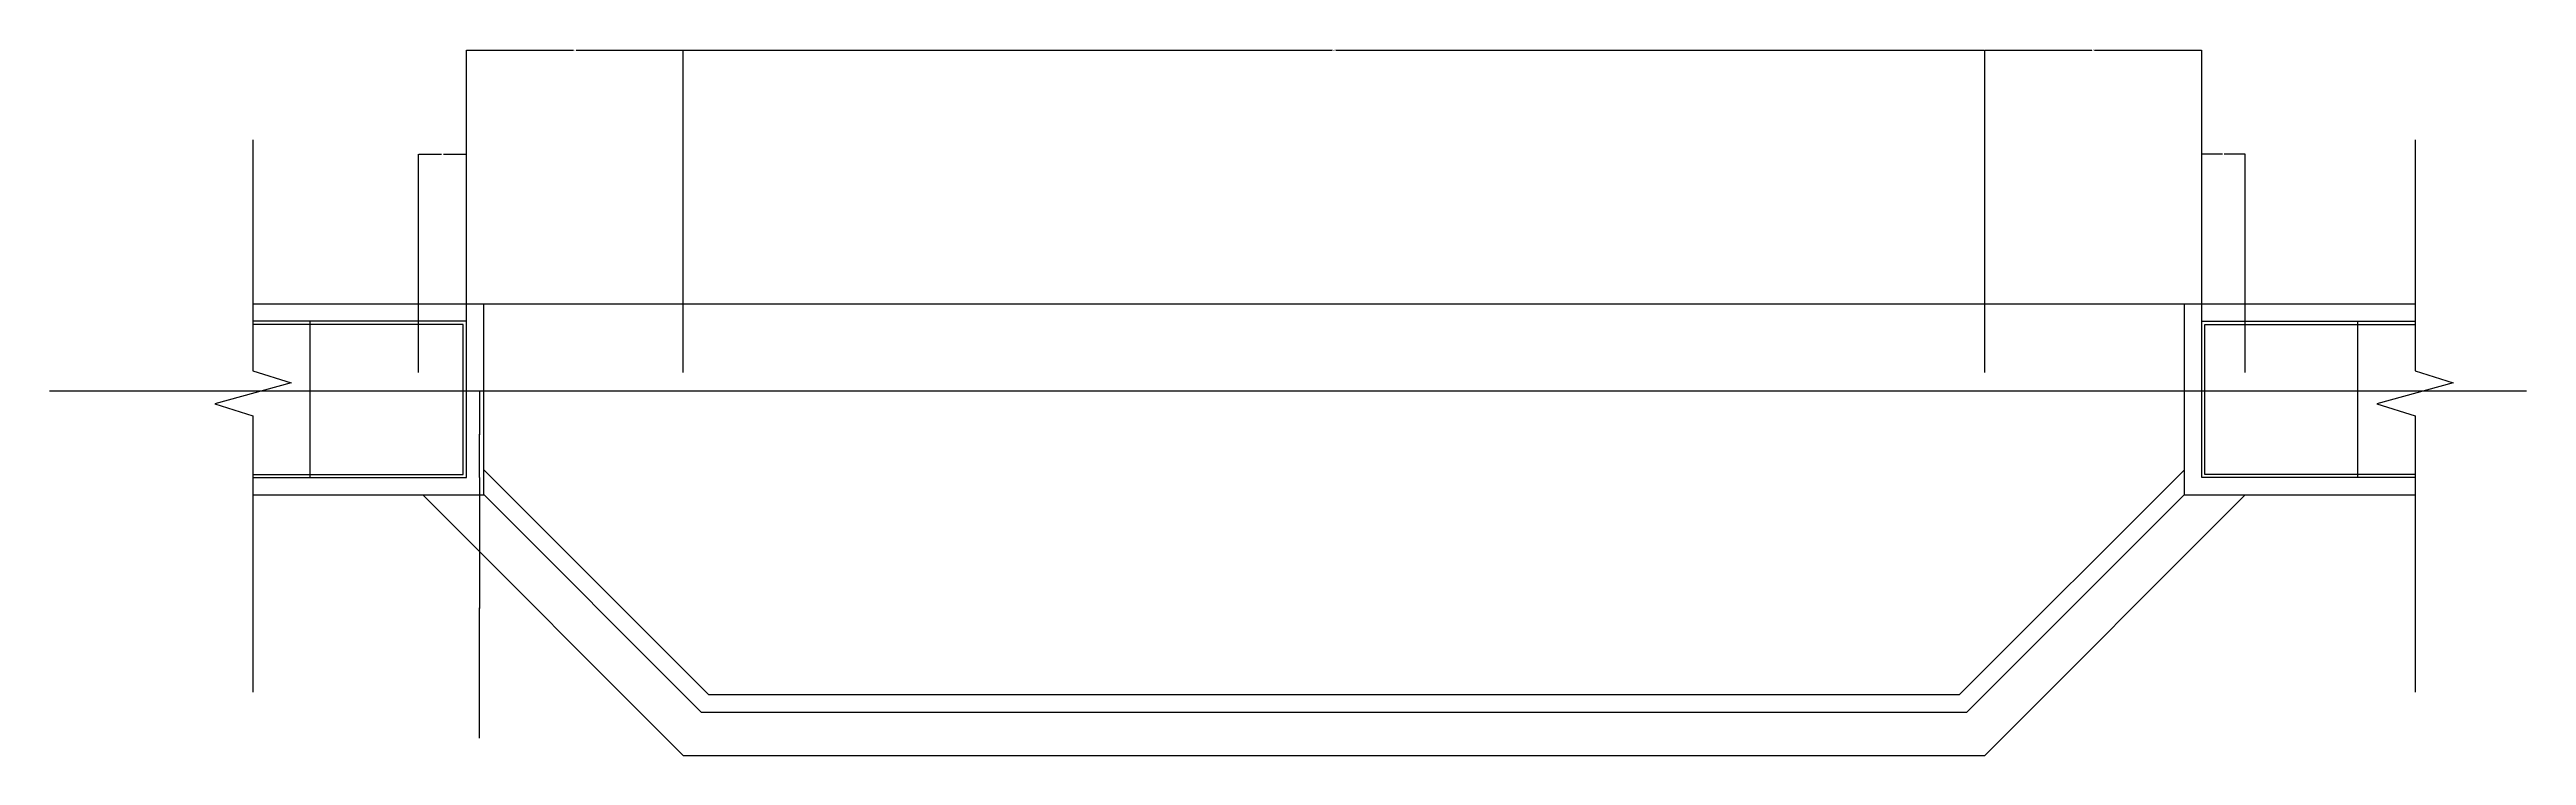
# Model space of a CAD drawing. Header units: metres. Extents: x 2111 to 6674, y -3242 to 1303.
# Drawn here: x 3820 to 6674, y 490 to 1303 of the extents above; entities that cross this region are included whole.
import ezdxf

# ---------------------------------------------------------------- set-up
doc = ezdxf.new("R2010")
doc.units = ezdxf.units.M
for name, color, linetype in [('LM', 141, 'Continuous'), ('OTHER', 7, 'Continuous'), ('PUB_DIM', 3, 'Continuous'), ('PUB_WALL', 7, 'Continuous'), ('S_DOTE', 1, 'Continuous'), ('S_FLOOR', 2, 'Continuous')]:
    doc.layers.add(name, color=color, linetype=linetype)
doc.dimstyles.get("Standard").update_dxf_attribs({"dimtxt": 2.5, "dimasz": 2.5, "dimexe": 1.25, "dimexo": 0.625, "dimtad": 1, "dimcen": 2.5, "dimazin": 3, "dimtfac": 1, "dimtmove": 0, "dimatfit": 3})

# ---------------------------------------------------------------- blocks, each defined once
blk = doc.blocks.new('*D11')
for p, q in [((4300, 931.16), (4300, 1302.3)), ((4300.25, 1302.3), (4423.5, 1302.3)), ((4426.5, 1302.3), (4549.75, 1302.3)), ((4550, 931.16), (4550, 1302.3))]:
    blk.add_line(p, q)
at = {"layer": 'Defpoints'}
for p in [(4300, 1302.3), (4300, 931.16), (4550, 931.16)]:
    blk.add_point(p, dxfattribs=at)
at = {"layer": 'PUB_DIM', "insert": (4425, 1302.3), "char_height": 1, "attachment_point": 5}
blk.add_mtext('250', dxfattribs=at)
blk = doc.blocks.new('*D12')
for p, q in [((4245, 931.16), (4245, 1182.3)), ((4245.25, 1182.3), (4271.5, 1182.3)), ((4273.5, 1182.3), (4299.75, 1182.3)), ((4300, 931.16), (4300, 1182.3))]:
    blk.add_line(p, q)
at = {"layer": 'Defpoints'}
for p in [(4245, 1182.3), (4245, 931.16), (4300, 931.16)]:
    blk.add_point(p, dxfattribs=at)
at = {"layer": 'PUB_DIM', "insert": (4272.5, 1182.3), "char_height": 1, "attachment_point": 5}
blk.add_mtext('50', dxfattribs=at)
blk = doc.blocks.new('*D13')
for p, q in [((6324, 1182.3), (6299.75, 1182.3)), ((6300, 931.16), (6300, 1182.3)), ((6350.25, 1182.3), (6326, 1182.3)), ((6350, 931.16), (6350, 1182.3))]:
    blk.add_line(p, q)
at = {"layer": 'Defpoints'}
for p in [(6350, 1182.3), (6300, 931.16), (6350, 931.16)]:
    blk.add_point(p, dxfattribs=at)
at = {"layer": 'PUB_DIM', "insert": (6325, 1182.3), "char_height": 1, "attachment_point": 5}
blk.add_mtext('50', dxfattribs=at)
blk = doc.blocks.new('*D14')
for p, q in [((4315.32, 910), (4315.32, 860)), ((4315.07, 860), (4314.82, 860)), ((4315.32, 810), (4315.32, 860)), ((4315.32, 860), (4315.32, 860)), ((4315.57, 860), (4315.82, 860))]:
    blk.add_line(p, q)
at = {"layer": 'Defpoints'}
for p in [(4315.32, 910), (4315.32, 860), (4315.32, 810)]:
    blk.add_point(p, dxfattribs=at)
at = {"layer": 'PUB_DIM', "insert": (4315.32, 861.125), "char_height": 1, "attachment_point": 5}
blk.add_mtext('0', dxfattribs=at)
blk = doc.blocks.new('*D15')
for p, q in [((4315.32, 810), (4315.32, 660)), ((4315.07, 660), (4314.82, 660)), ((4315.32, 510), (4315.32, 660)), ((4315.32, 660), (4315.32, 660)), ((4315.57, 660), (4315.82, 660))]:
    blk.add_line(p, q)
at = {"layer": 'Defpoints'}
for p in [(4315.32, 810), (4315.32, 660), (4315.32, 510)]:
    blk.add_point(p, dxfattribs=at)
at = {"layer": 'PUB_DIM', "insert": (4315.32, 661.125), "char_height": 1, "attachment_point": 5}
blk.add_mtext('0', dxfattribs=at)
blk = doc.blocks.new('*D19')
for p, q in [((4550, 931.16), (4550, 1302.3)), ((4550.25, 1302.3), (5298, 1302.3)), ((5302, 1302.3), (6049.75, 1302.3)), ((6050, 931.16), (6050, 1302.3))]:
    blk.add_line(p, q)
at = {"layer": 'Defpoints'}
for p in [(4550, 1302.3), (4550, 931.16), (6050, 931.16)]:
    blk.add_point(p, dxfattribs=at)
at = {"layer": 'PUB_DIM', "insert": (5300, 1302.3), "char_height": 1, "attachment_point": 5}
blk.add_mtext('1500', dxfattribs=at)
blk = doc.blocks.new('*D20')
for p, q in [((6050, 931.16), (6050, 1302.3)), ((6050.25, 1302.3), (6173.5, 1302.3)), ((6176.5, 1302.3), (6299.75, 1302.3)), ((6300, 931.16), (6300, 1302.3))]:
    blk.add_line(p, q)
at = {"layer": 'Defpoints'}
for p in [(6050, 1302.3), (6050, 931.16), (6300, 931.16)]:
    blk.add_point(p, dxfattribs=at)
at = {"layer": 'PUB_DIM', "insert": (6175, 1302.3), "char_height": 1, "attachment_point": 5}
blk.add_mtext('250', dxfattribs=at)

msp = doc.modelspace()

# ---------------------------------------------------------------- hatches: boundary and pattern name
at = {"layer": 'LM'}
h = msp.add_hatch(dxfattribs=at)
h.set_pattern_fill('ANSI31', scale=400)
h.paths.add_polyline_path([(4120, 910), (4064.57, 910), (4010.02, 895.12), (4054.02, 881.12), (4054.02, 813.5), (4120, 813.5)])
h.paths.add_polyline_path([(4120, 986.5), (4054.02, 986.5), (4054.02, 933.12), (4098.02, 919.12), (4064.57, 910), (4120, 910)])
h = msp.add_hatch(dxfattribs=at)
h.set_pattern_fill('ANSI31', scale=400)
h.paths.add_polyline_path([(6545.91, 986.5), (6480, 986.5), (6480, 910), (6556.47, 910), (6589.91, 919.12), (6545.91, 933.12)])
h.paths.add_polyline_path([(6545.91, 881.12), (6501.91, 895.12), (6556.47, 910), (6480, 910), (6480, 813.5), (6545.91, 813.5)])

# ---------------------------------------------------------------- linework, layer by layer
for p, q in [((4054.02, 1010), (6545.91, 1010)), ((4320, 790), (4320, 1010)), ((6280, 790), (6280, 1010)), ((4578.99, 560), (4320, 818.99)), ((6021.01, 560), (6280, 818.99)), ((4054.02, 790), (4320, 790)), ((4550, 490), (4250, 790)), ((4570.71, 540), (4320, 790.71)), ((6029.29, 540), (6280, 790.71)), ((6050, 490), (6350, 790)), ((6280, 790), (6545.91, 790)), ((4578.99, 560), (6021.01, 560)), ((4570.71, 540), (6029.29, 540)), ((4550, 490), (6050, 490))]:
    msp.add_line(p, q, dxfattribs=at)
at = {"layer": 'OTHER'}
for p, q in [((4054.02, 1199.07), (4054.02, 933.12)), ((6545.91, 1199.07), (6545.91, 933.12)), ((4098.02, 919.12), (4010.02, 895.12)), ((4054.02, 933.12), (4098.02, 919.12)), ((6589.91, 919.12), (6501.91, 895.12)), ((6545.91, 933.12), (6589.91, 919.12)), ((4010.02, 895.12), (4054.02, 881.12)), ((6501.91, 895.12), (6545.91, 881.12)), ((4054.02, 881.12), (4054.02, 562.8)), ((6545.91, 881.12), (6545.91, 562.8))]:
    msp.add_line(p, q, dxfattribs=at)
at = {"layer": 'PUB_WALL'}
for points in [[(4054.02, 813.5), (4296.5, 813.5), (4296.5, 986.5), (4054.02, 986.5)], [(4120, 810), (4120, 990)], [(6545.91, 813.5), (6303.5, 813.5), (6303.5, 986.5), (6545.91, 986.5)], [(6480, 810), (6480, 990)]]:
    msp.add_lwpolyline(points, dxfattribs=at)
at = {"layer": 'S_DOTE'}
msp.add_line((3819.6, 910), (6674.27, 910), dxfattribs=at)
at = {"layer": 'S_FLOOR'}
for p, q in [((4300, 990), (4054.02, 990)), ((4120, 810), (4120, 990)), ((4300, 810), (4300, 990)), ((6300, 810), (6300, 990)), ((6300, 990), (6545.91, 990)), ((6480, 810), (6480, 990)), ((4054.02, 810), (4300, 810)), ((6545.91, 810), (6300, 810))]:
    msp.add_line(p, q, dxfattribs=at)

# ---------------------------------------------------------------- dimensions: what is measured, and where the dimension line sits
at = {"layer": 'PUB_DIM'}
for base, p1, p2, picture, middle in [((4300, 1302.3), (4300, 931.16), (4550, 931.16), '*D11', (4425, 1302.3)), ((4550, 1302.3), (4550, 931.16), (6050, 931.16), '*D19', (5300, 1302.3)), ((6050, 1302.3), (6050, 931.16), (6300, 931.16), '*D20', (6175, 1302.3)), ((4315.32, 860), (4315.32, 910), (4315.32, 810), '*D14', (4315.32, 861.125)), ((4315.32, 660), (4315.32, 810), (4315.32, 510), '*D15', (4315.32, 661.125))]:
    dim = msp.add_linear_dim(base=base, p1=p1, p2=p2, dimstyle='Standard', dxfattribs=at)
    dim.commit()
    dim.dimension.update_dxf_attribs({"geometry": picture, "text_midpoint": middle})
for base, p1, p2, picture, middle in [((4245, 1182.3), (4245, 931.16), (4300, 931.16), '*D12', (4272.5, 1182.3)), ((6350, 1182.3), (6350, 931.16), (6300, 931.16), '*D13', (6325, 1182.3))]:
    dim = msp.add_linear_dim(base=base, p1=p1, p2=p2, text='50', dimstyle='Standard', dxfattribs=at)
    dim.commit()
    dim.dimension.update_dxf_attribs({"geometry": picture, "text_midpoint": middle})

doc.saveas('drawing.dxf')
